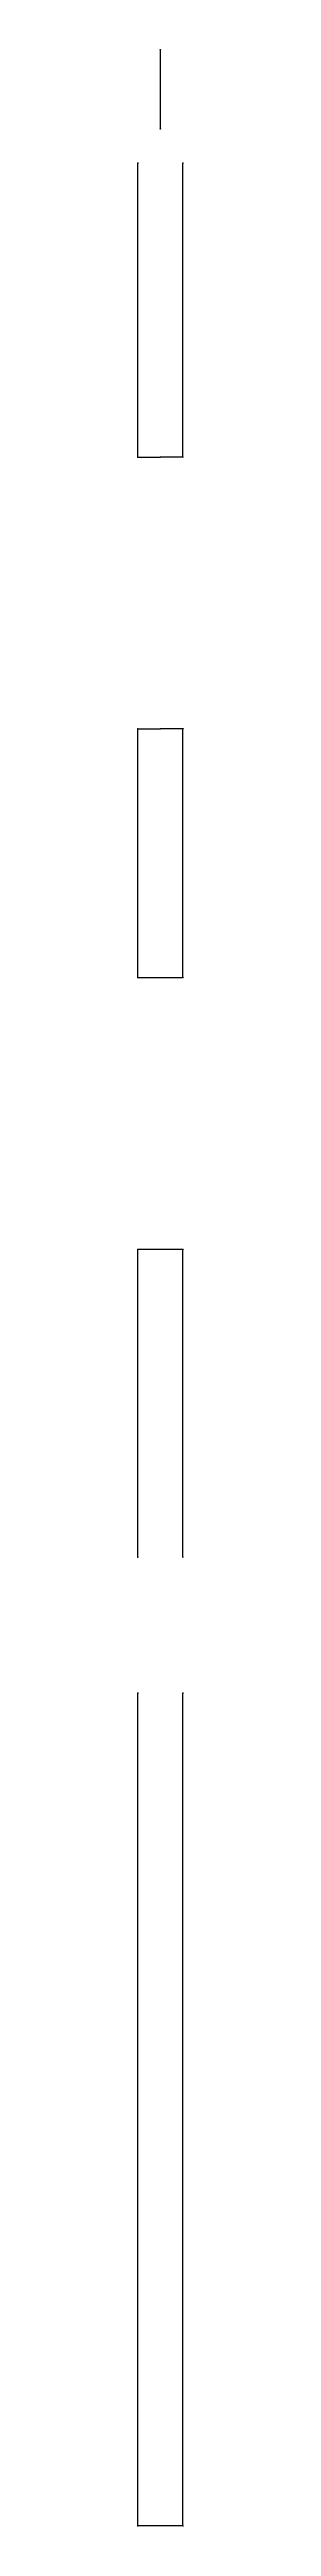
# Model space of a CAD drawing. Header units: metres. Extents: x 7977 to 27142, y 8158 to 45278.
# Drawn here: x 7979 to 8182, y 34232 to 45176 of the extents above; entities that cross this region are included whole.
import ezdxf

# ---------------------------------------------------------------- set-up
doc = ezdxf.new("R2010")
doc.units = ezdxf.units.M

msp = doc.modelspace()

# ---------------------------------------------------------------- linework, layer by layer
for p, q in [((8080, 44825), (8080, 45175)), ((7980, 43375), (7980, 44675)), ((8180, 43375), (8180, 44675)), ((7980, 43375), (8080, 43375)), ((8180, 43375), (8080, 43375)), ((7980, 41075), (7980, 42175)), ((7980, 42175), (8080, 42175)), ((8180, 42175), (8080, 42175)), ((8180, 41075), (8180, 42175)), ((8180, 41075), (7980, 41075)), ((8180, 39875), (7980, 39875)), ((7980, 38515), (7980, 39875)), ((8180, 38515), (8180, 39875)), ((7980, 34235), (7980, 37915)), ((8180, 34235), (8180, 37915)), ((8180, 34235), (7980, 34235))]:
    msp.add_line(p, q)
at = {"layer": 'debug', "color": 1}
for centre in [(8080, 45175), (8080, 44825), (7980, 44675), (8180, 44675), (7980, 38515), (8180, 38515), (7980, 37915), (8180, 37915)]:
    msp.add_circle(centre, 1, dxfattribs=at)
at = {"layer": 'debug', "color": 5}
for centre in [(7980, 43375), (8080, 43375), (8180, 43375), (7980, 42175), (8080, 42175), (8180, 42175), (7980, 41075), (8180, 41075), (7980, 39875), (8180, 39875), (7980, 34235), (8180, 34235)]:
    msp.add_circle(centre, 1, dxfattribs=at)

# ---------------------------------------------------------------- texts
at = {"layer": 'debug', "char_height": 2.5, "attachment_point": 1}
for s, insert in [('1', (8080, 45175)), ('1', (8080, 44825)), ('1', (7980, 44675)), ('1', (8180, 44675)), ('2', (7980, 43375)), ('2', (8080, 43375)), ('2', (8180, 43375)), ('2', (7980, 42175)), ('2', (8080, 42175)), ('2', (8180, 42175)), ('2', (7980, 41075)), ('2', (8180, 41075)), ('2', (7980, 39875)), ('2', (8180, 39875)), ('1', (7980, 38515)), ('1', (8180, 38515)), ('1', (7980, 37915)), ('1', (8180, 37915)), ('2', (7980, 34235)), ('2', (8180, 34235))]:
    msp.add_mtext(s, dxfattribs=dict(at, insert=insert))

doc.saveas('drawing.dxf')
